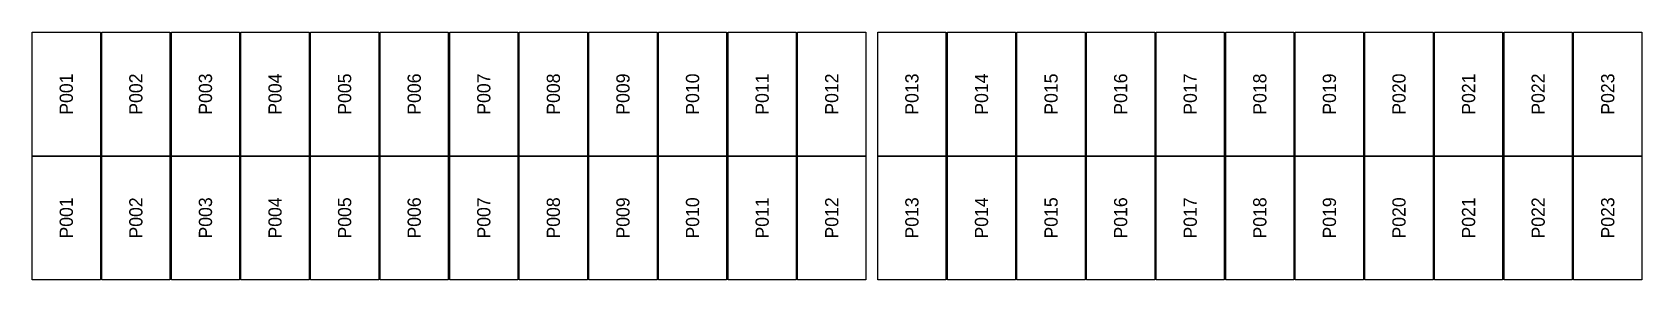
# Model space of a CAD drawing. Extents: x 296295 to 296770, y 651564 to 652121.
# Drawn here: x 296533.93 to 296560.72, y 651872.91 to 651877.03 of the extents above; entities that cross this region are included whole.
import ezdxf
from ezdxf.enums import TextEntityAlignment as Align

# ---------------------------------------------------------------- set-up
doc = ezdxf.new("R2010")
doc.units = 0

msp = doc.modelspace()

# ---------------------------------------------------------------- texts
at = {"layer": 'PANEL_POSITION'}
for s, p in [('P001', (296534.498, 651875.999)), ('P002', (296535.656, 651875.999)), ('P003', (296536.814, 651875.999)), ('P004', (296537.972, 651875.999)), ('P005', (296539.13, 651875.999)), ('P006', (296540.288, 651875.999)), ('P007', (296541.446, 651875.999)), ('P008', (296542.604, 651875.999)), ('P009', (296543.762, 651875.999)), ('P010', (296544.92, 651875.999)), ('P011', (296546.078, 651875.999)), ('P012', (296547.236, 651875.999)), ('P013', (296548.57, 651875.999)), ('P014', (296549.728, 651875.999)), ('P015', (296550.886, 651875.999)), ('P016', (296552.044, 651875.999)), ('P017', (296553.202, 651875.999)), ('P018', (296554.36, 651875.999)), ('P019', (296555.518, 651875.999)), ('P020', (296556.676, 651875.999)), ('P021', (296557.834, 651875.999)), ('P022', (296558.992, 651875.999)), ('P023', (296560.15, 651875.999)), ('P001', (296534.498, 651873.936)), ('P002', (296535.656, 651873.936)), ('P003', (296536.814, 651873.936)), ('P004', (296537.972, 651873.936)), ('P005', (296539.13, 651873.936)), ('P006', (296540.288, 651873.936)), ('P007', (296541.446, 651873.936)), ('P008', (296542.604, 651873.936)), ('P009', (296543.762, 651873.936)), ('P010', (296544.92, 651873.936)), ('P011', (296546.078, 651873.936)), ('P012', (296547.236, 651873.936)), ('P013', (296548.57, 651873.936)), ('P014', (296549.728, 651873.936)), ('P015', (296550.886, 651873.936)), ('P016', (296552.044, 651873.936)), ('P017', (296553.202, 651873.936)), ('P018', (296554.36, 651873.936)), ('P019', (296555.518, 651873.936)), ('P020', (296556.676, 651873.936)), ('P021', (296557.834, 651873.936)), ('P022', (296558.992, 651873.936)), ('P023', (296560.15, 651873.936))]:
    msp.add_text(s, height=0.22, rotation=90, dxfattribs=at).set_placement(p, align=Align.MIDDLE_CENTER)

# ---------------------------------------------------------------- linework, layer by layer
at = {"layer": 'PANELS_MASTER'}
for points in [[(296533.931, 651877.031), (296535.065, 651877.031), (296535.065, 651874.968), (296533.931, 651874.968)], [(296535.089, 651877.031), (296536.223, 651877.031), (296536.223, 651874.968), (296535.089, 651874.968)], [(296536.247, 651877.031), (296537.381, 651877.031), (296537.381, 651874.968), (296536.247, 651874.968)], [(296537.405, 651877.031), (296538.539, 651877.031), (296538.539, 651874.968), (296537.405, 651874.968)], [(296538.563, 651877.031), (296539.697, 651877.031), (296539.697, 651874.968), (296538.563, 651874.968)], [(296539.721, 651877.031), (296540.855, 651877.031), (296540.855, 651874.968), (296539.721, 651874.968)], [(296540.879, 651877.031), (296542.013, 651877.031), (296542.013, 651874.968), (296540.879, 651874.968)], [(296542.037, 651877.031), (296543.171, 651877.031), (296543.171, 651874.968), (296542.037, 651874.968)], [(296543.195, 651877.031), (296544.329, 651877.031), (296544.329, 651874.968), (296543.195, 651874.968)], [(296544.353, 651877.031), (296545.487, 651877.031), (296545.487, 651874.968), (296544.353, 651874.968)], [(296545.511, 651877.031), (296546.645, 651877.031), (296546.645, 651874.968), (296545.511, 651874.968)], [(296546.669, 651877.031), (296547.803, 651877.031), (296547.803, 651874.968), (296546.669, 651874.968)], [(296548.003, 651877.031), (296549.137, 651877.031), (296549.137, 651874.968), (296548.003, 651874.968)], [(296549.161, 651877.031), (296550.295, 651877.031), (296550.295, 651874.968), (296549.161, 651874.968)], [(296550.319, 651877.031), (296551.453, 651877.031), (296551.453, 651874.968), (296550.319, 651874.968)], [(296551.477, 651877.031), (296552.611, 651877.031), (296552.611, 651874.968), (296551.477, 651874.968)], [(296552.635, 651877.031), (296553.769, 651877.031), (296553.769, 651874.968), (296552.635, 651874.968)], [(296553.793, 651877.031), (296554.927, 651877.031), (296554.927, 651874.968), (296553.793, 651874.968)], [(296554.951, 651877.031), (296556.085, 651877.031), (296556.085, 651874.968), (296554.951, 651874.968)], [(296556.109, 651877.031), (296557.243, 651877.031), (296557.243, 651874.968), (296556.109, 651874.968)], [(296557.267, 651877.031), (296558.401, 651877.031), (296558.401, 651874.968), (296557.267, 651874.968)], [(296558.425, 651877.031), (296559.559, 651877.031), (296559.559, 651874.968), (296558.425, 651874.968)], [(296559.583, 651877.031), (296560.717, 651877.031), (296560.717, 651874.968), (296559.583, 651874.968)], [(296533.931, 651874.968), (296535.065, 651874.968), (296535.065, 651872.905), (296533.931, 651872.905)], [(296535.089, 651874.968), (296536.223, 651874.968), (296536.223, 651872.905), (296535.089, 651872.905)], [(296536.247, 651874.968), (296537.381, 651874.968), (296537.381, 651872.905), (296536.247, 651872.905)], [(296537.405, 651874.968), (296538.539, 651874.968), (296538.539, 651872.905), (296537.405, 651872.905)], [(296538.563, 651874.968), (296539.697, 651874.968), (296539.697, 651872.905), (296538.563, 651872.905)], [(296539.721, 651874.968), (296540.855, 651874.968), (296540.855, 651872.905), (296539.721, 651872.905)], [(296540.879, 651874.968), (296542.013, 651874.968), (296542.013, 651872.905), (296540.879, 651872.905)], [(296542.037, 651874.968), (296543.171, 651874.968), (296543.171, 651872.905), (296542.037, 651872.905)], [(296543.195, 651874.968), (296544.329, 651874.968), (296544.329, 651872.905), (296543.195, 651872.905)], [(296544.353, 651874.968), (296545.487, 651874.968), (296545.487, 651872.905), (296544.353, 651872.905)], [(296545.511, 651874.968), (296546.645, 651874.968), (296546.645, 651872.905), (296545.511, 651872.905)], [(296546.669, 651874.968), (296547.803, 651874.968), (296547.803, 651872.905), (296546.669, 651872.905)], [(296548.003, 651874.968), (296549.137, 651874.968), (296549.137, 651872.905), (296548.003, 651872.905)], [(296549.161, 651874.968), (296550.295, 651874.968), (296550.295, 651872.905), (296549.161, 651872.905)], [(296550.319, 651874.968), (296551.453, 651874.968), (296551.453, 651872.905), (296550.319, 651872.905)], [(296551.477, 651874.968), (296552.611, 651874.968), (296552.611, 651872.905), (296551.477, 651872.905)], [(296552.635, 651874.968), (296553.769, 651874.968), (296553.769, 651872.905), (296552.635, 651872.905)], [(296553.793, 651874.968), (296554.927, 651874.968), (296554.927, 651872.905), (296553.793, 651872.905)], [(296554.951, 651874.968), (296556.085, 651874.968), (296556.085, 651872.905), (296554.951, 651872.905)], [(296556.109, 651874.968), (296557.243, 651874.968), (296557.243, 651872.905), (296556.109, 651872.905)], [(296557.267, 651874.968), (296558.401, 651874.968), (296558.401, 651872.905), (296557.267, 651872.905)], [(296558.425, 651874.968), (296559.559, 651874.968), (296559.559, 651872.905), (296558.425, 651872.905)], [(296559.583, 651874.968), (296560.717, 651874.968), (296560.717, 651872.905), (296559.583, 651872.905)]]:
    msp.add_lwpolyline(points, close=True, dxfattribs=at)

msp.set_redraw_order([(e.dxf.handle, doc.entitydb.next_handle()) for e in msp.query("TEXT MTEXT ATTDEF DIMENSION ARC_DIMENSION")])  # texts and dimensions are drawn at this point

doc.saveas('drawing.dxf')
